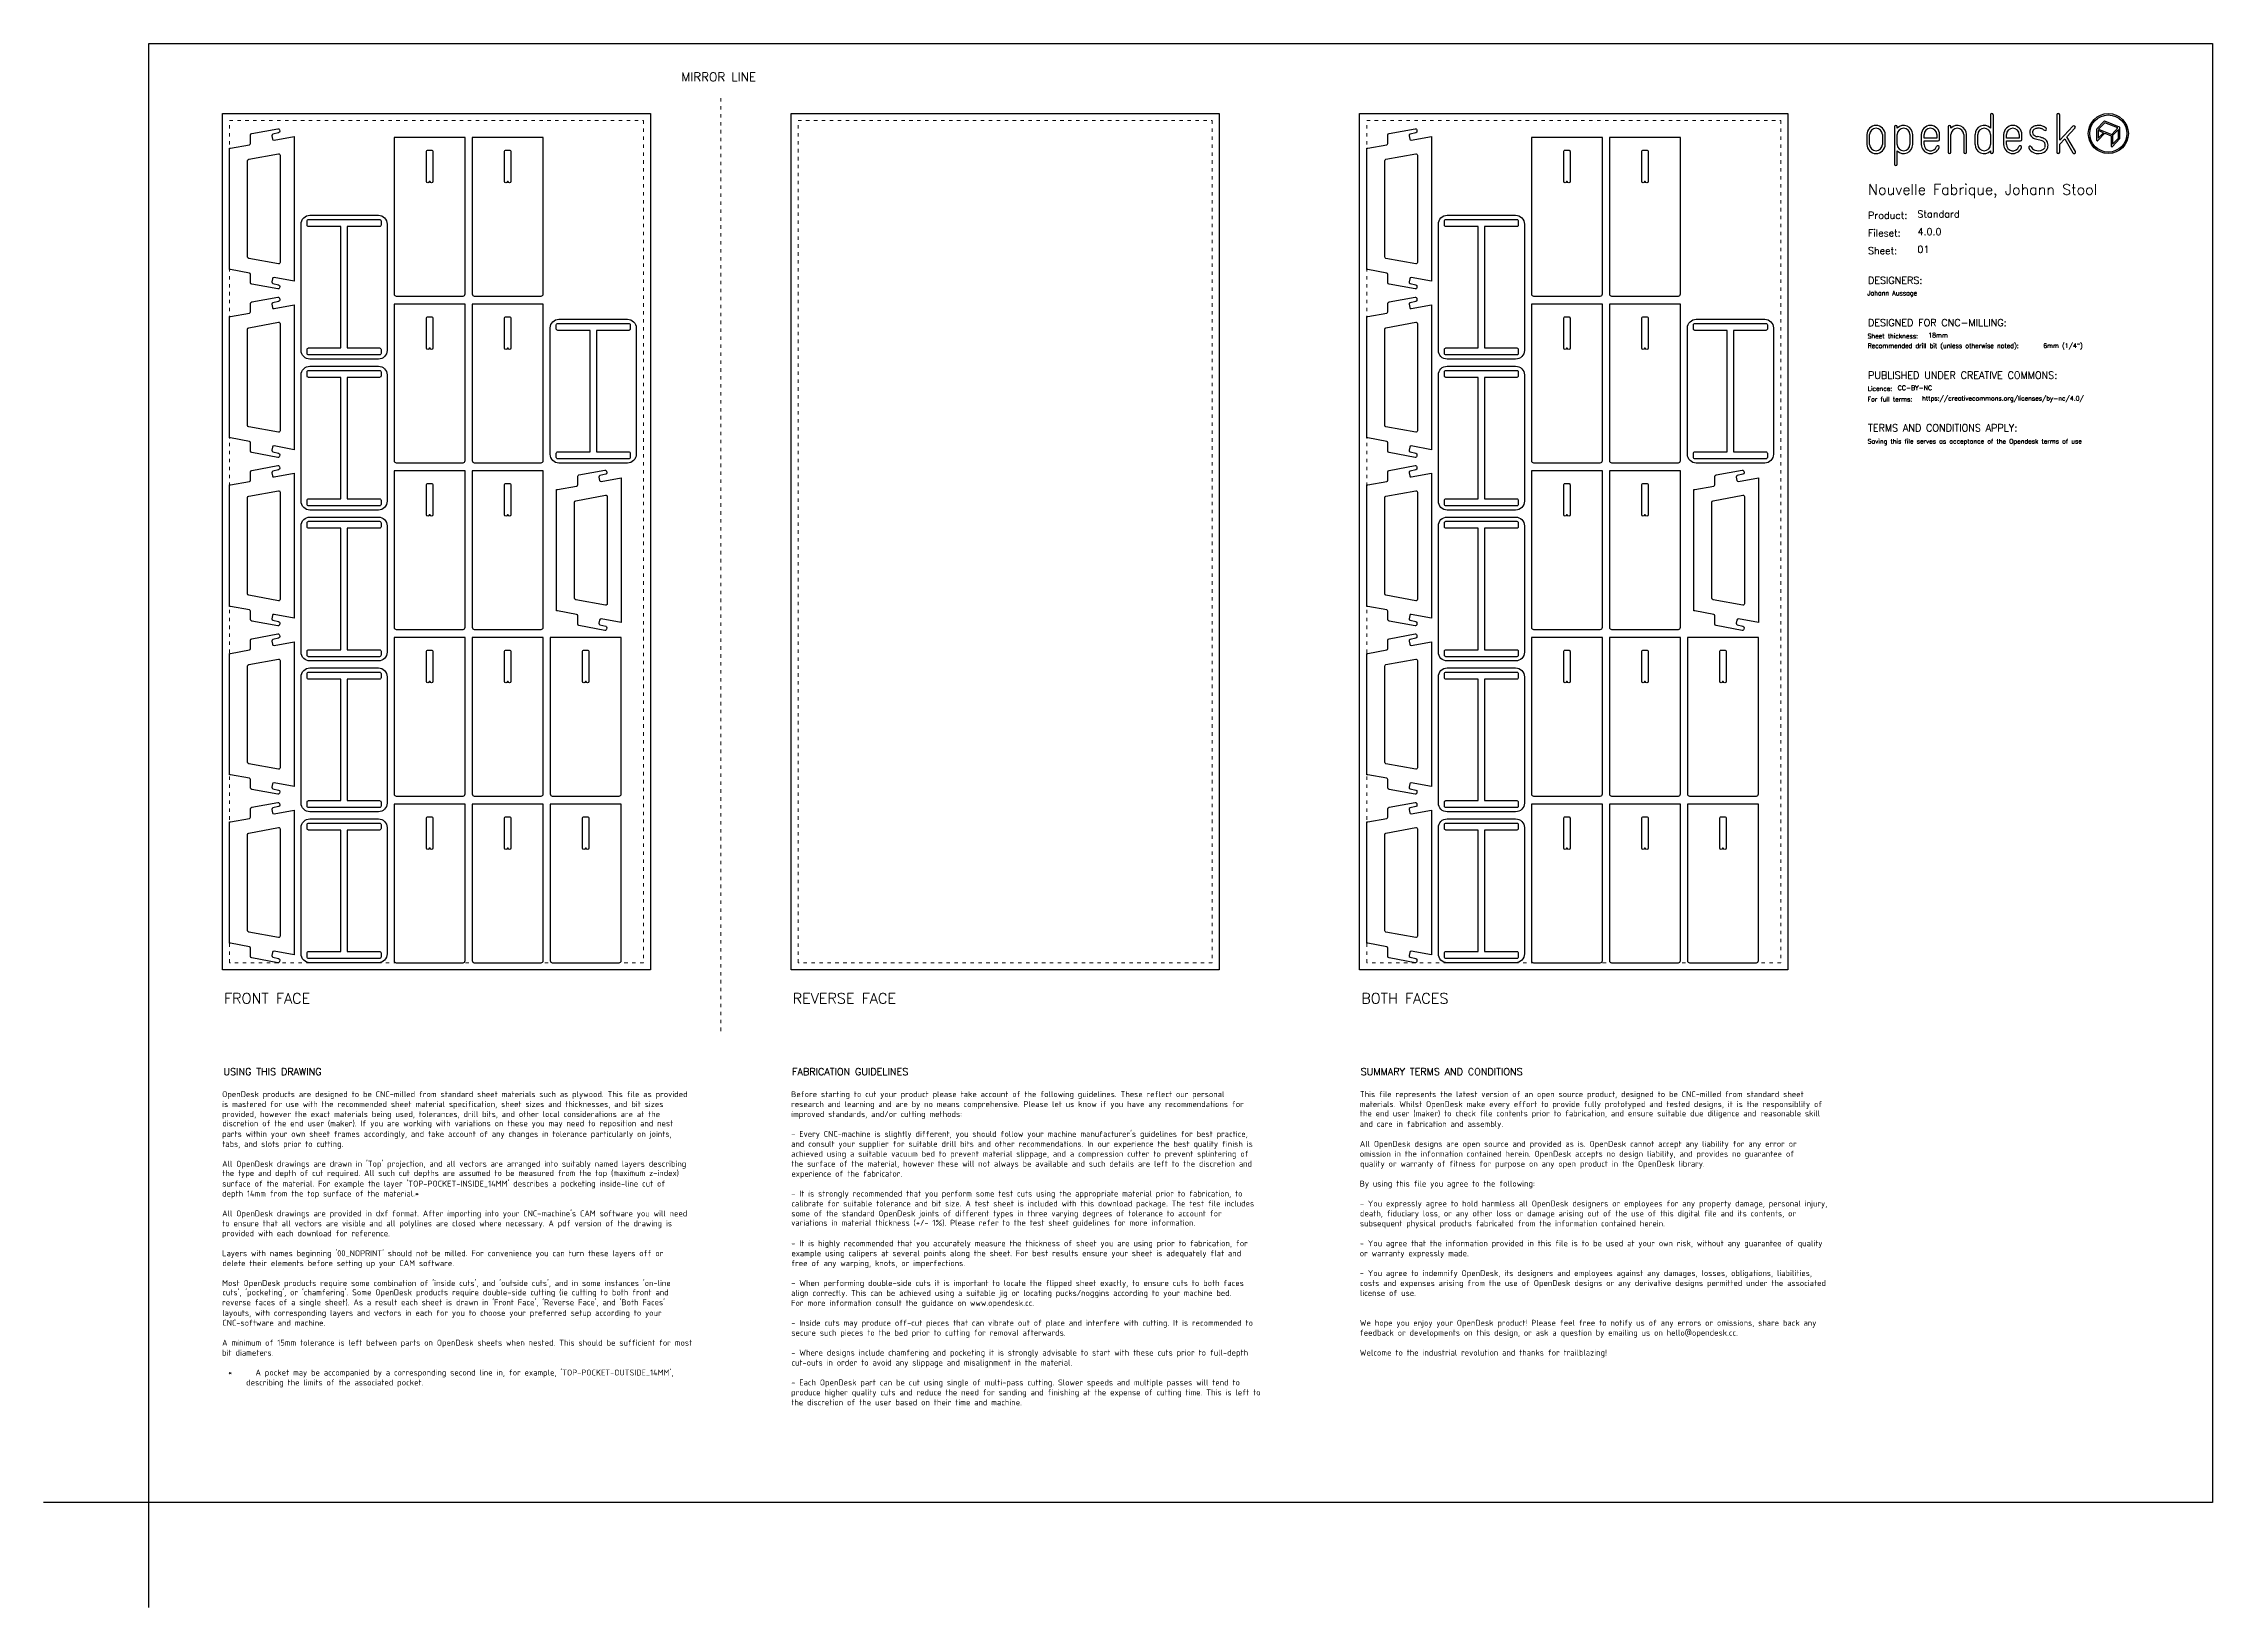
# Model space of a CAD drawing. Header units: millimetres. Extents: x -300 to 5880, y -300 to 4158.
import ezdxf

# ---------------------------------------------------------------- set-up
doc = ezdxf.new("R2010")
doc.units = ezdxf.units.MM
doc.linetypes.add('DGN Style 5', pattern=[22.64014, 9.702917, -12.937223])
doc.layers.add('00-NOPRINT_TEXT', color=7, linetype='Continuous', lineweight=25)
doc.layers.add('00_NOPRINT_TOLERANCE', color=7, linetype='DGN Style 5', lineweight=5)
for name, color, linetype, lineweight, true_color in [('BOARD_$TH-NOMINAL', 3, 'Continuous', 30, 0x00ff00), ('TOP-CUT-INSIDE_18.000MM', 1, 'Continuous', 25, 0xff1c00), ('TOP-CUT-OUTSIDE_18.000MM', 220, 'Continuous', 25, 0xff00d1), ('TOP-POCKET-INSIDE_12.000MM', 140, 'Continuous', 25, 0x00b1ff)]:
    doc.layers.add(name, color=color, linetype=linetype, lineweight=lineweight, true_color=true_color)

# ---------------------------------------------------------------- blocks, each defined once
blk = doc.blocks.new('Main')
at = {"layer": '00-NOPRINT_TEXT'}
for p, q in [((0, 4158), (5880, 4158)), ((0, 0), (0, 4158)), ((5880, 4158), (5880, 0)), ((4895, 3898), (4895, 3870.1)), ((4902.9, 3870.1), (4902.9, 3898)), ((4939.3, 3898), (4939.3, 3870.1)), ((4947.3, 3870.1), (4947.3, 3898)), ((4973.4, 3920.1), (4973.4, 3814.1)), ((4981.3, 3916.7), (4981.3, 3920.1)), ((4981.3, 3870.1), (4981.3, 3898)), ((5017.7, 3898), (5017.7, 3870.1)), ((5025.6, 3870.1), (5025.6, 3898)), ((5050, 3898), (5050, 3870.1)), ((5058, 3888.1), (5058, 3898)), ((5094.4, 3898), (5094.4, 3888.1)), ((5102.3, 3884.1), (5102.3, 3898)), ((5126.6, 3920.1), (5126.6, 3848)), ((5134.5, 3916.7), (5134.5, 3920.1)), ((5134.5, 3848), (5134.5, 3898)), ((5170.9, 3898), (5170.9, 3848)), ((5178.9, 3848), (5178.9, 3898)), ((5203, 3898), (5203, 3870.1)), ((5211, 3870.1), (5211, 3898)), ((5247.4, 3954), (5247.4, 3916.7)), ((5247.4, 3898), (5247.4, 3870.1)), ((5255.3, 3848), (5255.3, 3954)), ((5284.6, 3898), (5284.6, 3870.1)), ((5292.6, 3888.1), (5292.6, 3898)), ((5329, 3898), (5329, 3888.1)), ((5336.9, 3884.1), (5336.9, 3898)), ((5436.4, 3954), (5436.4, 3848)), ((5444.4, 3881.9), (5444.4, 3954)), ((5482.1, 3922), (5444.4, 3881.9)), ((5464.8, 3892.1), (5487.9, 3916.6)), ((5549.5, 3912.6), (5549.5, 3882.2)), ((5570.5, 3935.8), (5550.1, 3914)), ((5553.1, 3880.8), (5572.9, 3901.9)), ((5553.7, 3909.6), (5553.7, 3887.4)), ((5568.8, 3903.5), (5553.7, 3909.6)), ((5553.7, 3887.4), (5568.8, 3903.5)), ((5572.6, 3931.9), (5555.2, 3913.4)), ((5555.2, 3913.4), (5592.6, 3898.3)), ((5610, 3916.9), (5572.6, 3931.9)), ((5614.4, 3919.6), (5572.8, 3936.3)), ((5572.9, 3901.9), (5591.1, 3894.5)), ((5591.1, 3894.5), (5591.1, 3865.5)), ((5592.6, 3898.3), (5610, 3916.9)), ((5611.5, 3912.4), (5595.2, 3895.1)), ((5595.2, 3895.1), (5595.2, 3870.7)), ((5611.5, 3888.1), (5611.5, 3912.4)), ((5615.7, 3887.3), (5615.7, 3917.6)), ((4981.3, 3814.1), (4981.3, 3851.4)), ((5094.4, 3888.1), (5058, 3888.1)), ((5058, 3870.1), (5058, 3880.1)), ((5058, 3880.1), (5098.3, 3880.1)), ((5247.4, 3851.4), (5247.4, 3848)), ((5329, 3888.1), (5292.6, 3888.1)), ((5292.6, 3870.1), (5292.6, 3880.1)), ((5292.6, 3880.1), (5332.9, 3880.1)), ((5444.4, 3870.4), (5459.1, 3886)), ((5444.4, 3848), (5444.4, 3870.4)), ((5459.1, 3886), (5482.1, 3846)), ((5489, 3850), (5464.8, 3892.1)), ((5594.7, 3864.1), (5615.1, 3885.8)), ((5595.2, 3870.7), (5611.5, 3888.1)), ((0, 0), (-300, 0)), ((5880, 0), (0, 0)), ((0, -300), (0, 0))]:
    blk.add_line(p, q, dxfattribs=at)
for radius in [57, 52.9]:
    blk.add_circle((5582.9, 3901), radius, dxfattribs=at)
for centre, radius, start, end in [((5251.3, 3954), 3.97, 0, 180), ((5440.4, 3954), 3.97, 0, 180), ((4921.1, 3898), 26.1, 0, 180), ((4921.1, 3898), 18.2, 0, 180), ((4977.3, 3920.1), 3.97, 0, 180), ((4999.5, 3898), 26.1, 0, 134.13157), ((4999.5, 3898), 18.2, 0, 180), ((5076.2, 3898), 26.1, 0, 180), ((5076.2, 3898), 18.2, 0, 180), ((5130.6, 3920.1), 3.97, 0, 180), ((5152.7, 3898), 26.1, 360, 134.13157), ((5152.7, 3898), 18.2, 0, 180), ((5229.2, 3898), 26.1, 45.86843, 180), ((5229.2, 3898), 18.2, 0, 180), ((5310.8, 3898), 26.1, 0, 180), ((5310.8, 3898), 18.2, 0, 180), ((5377.2, 3904.5), 18.3, 167.09639, 235.84532), ((5375.9, 3904.8), 16.9, 150.51394, 167.04891), ((5377.5, 3903.4), 19, 138.98821, 149.26699), ((5377.5, 3903.4), 19, 127.9168, 138.98821), ((5380.5, 3899.5), 24, 111.70118, 127.9168), ((5377.2, 3904.5), 10.3, 167.96032, 235.86134), ((5375.9, 3904.8), 8.99, 151.05191, 168.02381), ((5377.5, 3903.4), 11.1, 138.98821, 148.80915), ((5377.5, 3903.4), 11.1, 127.9168, 138.98821), ((5380.5, 3899.5), 16, 111.70118, 127.9168), ((5382, 3911.6), 18.9, 235.85111, 248.09121), ((5383.5, 3891.9), 32.1, 90, 111.70118), ((5383.5, 3891.9), 24.2, 90, 111.70118), ((5388.7, 3928.4), 37, 248.09121, 257.53847), ((5383.5, 3878.8), 45.3, 80.71035, 90), ((5383.5, 3878.8), 37.3, 80.71035, 90), ((5385.9, 3893.2), 22.7, 71.50348, 80.71035), ((5385.9, 3893.2), 30.7, 71.50348, 80.71035), ((5387.1, 3896.7), 19, 61.03556, 71.50348), ((5387.1, 3896.7), 26.9, 61.03556, 71.50348), ((5387.1, 3896.7), 19, 46.7983, 61.03556), ((5387.1, 3896.7), 26.9, 46.7983, 61.03556), ((5402.8, 3913.5), 3.97, 226.7983, 46.7983), ((5485, 3919.3), 3.97, 316.71352, 136.71352), ((5551.6, 3912.6), 2.06, 136.76961, 180), ((5572, 3934.4), 2.06, 68.07144, 136.76961), ((5613.6, 3917.6), 2.06, 0, 68.07144), ((4921.1, 3870.1), 26.1, 180, 0), ((4921.1, 3870.1), 18.2, 180, 0), ((4999.5, 3870.1), 18.2, 180, 0), ((4999.5, 3870.1), 26.1, 225.86843, 0), ((5076.2, 3870.1), 26.1, 180, 340.02575), ((5076.2, 3870.1), 18.2, 180, 340.02575), ((5097, 3862.6), 3.97, 340.02575, 160.02575), ((5098.3, 3884.1), 3.97, 270, 0), ((5130.6, 3848), 3.97, 180, 0), ((5174.9, 3848), 3.97, 180, 0), ((5229.2, 3870.1), 26.1, 180, 314.13157), ((5229.2, 3870.1), 18.2, 180, 0), ((5251.3, 3848), 3.97, 180, 0), ((5310.8, 3870.1), 26.1, 180, 340.02575), ((5310.8, 3870.1), 18.2, 180, 340.02575), ((5331.6, 3862.6), 3.97, 340.02575, 160.02575), ((5332.9, 3884.1), 3.97, 270, 0), ((5359.7, 3861.7), 3.97, 24.78597, 204.78597), ((5380.2, 3871.2), 26.6, 204.78597, 247.9544), ((5380.2, 3871.2), 18.7, 204.78597, 247.9544), ((5382, 3911.6), 26.9, 235.85111, 248.09121), ((5383.5, 3879.3), 35.4, 247.9544, 298.20261), ((5388.7, 3928.4), 44.9, 248.09121, 257.53847), ((5383.5, 3879.3), 27.4, 247.9544, 298.20261), ((5300, 3526.6), 366.5, 76.19474, 77.53847), ((5300, 3526.6), 374.5, 76.19474, 77.53847), ((5372.7, 3822.5), 61.9, 69.1442, 76.19474), ((5372.7, 3822.5), 69.8, 69.1442, 76.19474), ((5389.5, 3866.6), 14.6, 38.92909, 69.1442), ((5390.6, 3866.1), 12.5, 298.20261, 343.80333), ((5389.5, 3866.6), 22.5, 38.92909, 69.1442), ((5390.6, 3866.1), 20.4, 298.20261, 343.80333), ((5393.9, 3870.2), 8.99, 17.58344, 38.92909), ((5385.6, 3867.6), 17.6, 343.80333, 17.58344), ((5393.9, 3870.2), 16.9, 17.58344, 38.92909), ((5385.6, 3867.6), 25.5, 343.80333, 17.58344), ((5440.4, 3848), 3.97, 180, 0), ((5485.5, 3848), 3.97, 209.84173, 29.84173), ((5551.6, 3882.2), 2.06, 180, 316.76961), ((5593.2, 3865.5), 2.06, 180, 316.76961), ((5613.6, 3887.3), 2.06, 316.76961, 0), ((4977.3, 3814.1), 3.97, 180, 0)]:
    blk.add_arc(centre, radius, start, end, dxfattribs=at)
at = {"layer": '00_NOPRINT_TOLERANCE'}
for p, q in [((210, 3958), (1430, 3958)), ((210, 1518), (210, 3958)), ((1430, 3958), (1430, 1518)), ((1630, 1343.2), (1630, 4008)), ((1830, 3958), (3050, 3958)), ((1830, 1518), (1830, 3958)), ((3050, 3958), (3050, 1518)), ((3450, 3958), (4670, 3958)), ((3450, 1518), (3450, 3958)), ((4670, 3958), (4670, 1518)), ((230, 3938), (1410, 3938)), ((230, 1538), (230, 3938)), ((1410, 3938), (1410, 1538)), ((1850, 1538), (1850, 3938)), ((1850, 3938), (3030, 3938)), ((3030, 3938), (3030, 1538)), ((3470, 3938), (4650, 3938)), ((3470, 1538), (3470, 3938)), ((4650, 3938), (4650, 1538)), ((1430, 1518), (210, 1518)), ((1410, 1538), (230, 1538)), ((3050, 1518), (1830, 1518)), ((3030, 1538), (1850, 1538)), ((4670, 1518), (3450, 1518)), ((4650, 1538), (3470, 1538))]:
    blk.add_line(p, q, dxfattribs=at)
at = {"layer": 'BOARD_$TH-NOMINAL'}
for p, q in [((210, 3958), (1430, 3958)), ((210, 1518), (210, 3958)), ((1430, 3958), (1430, 1518)), ((1830, 3958), (3050, 3958)), ((1830, 1518), (1830, 3958)), ((3050, 3958), (3050, 1518)), ((3450, 3958), (4670, 3958)), ((3450, 1518), (3450, 3958)), ((4670, 3958), (4670, 1518)), ((1430, 1518), (210, 1518)), ((3050, 1518), (1830, 1518)), ((4670, 1518), (3450, 1518))]:
    blk.add_line(p, q, dxfattribs=at)
at = {"layer": '00-NOPRINT_TEXT', "attachment_point": 1}
for s, insert, char_height in [('\\fsimplex|b0|i0;\\W1.;MIRROR LINE', (1517.2, 4074.9), 25), ('{\\fsimplex|b0|i0|c0|p2;Nouvelle Fabrique, Johann Stool}', (4898.4, 3756.5), 30), ('\\fsimplex|b0|i0;\\W1.;Product:', (4898.1, 3677.9), 20), ('{\\fsimplex|b0|i0|c0|p2;Standard}', (5039.1, 3681.7), 20), ('\\fsimplex|b0|i0;\\W1.;Fileset:', (4898.1, 3627.7), 20), ('{\\fsimplex|b0|i0|c0|p2;4.0.0}', (5039.1, 3631.4), 20), ('\\fsimplex|b0|i0;\\W1.;Sheet:', (4898.1, 3577.4), 20), ('{\\fsimplex|b0|i0|c0|p2;01}', (5039.1, 3581.4), 20), ('\\fsimplex|b0|i0;\\W1.;DESIGNERS:', (4898.1, 3492.4), 20), ('{\\fsimplex|b0|i0|c0|p2;Johann Aussage}', (4896.5, 3452.9), 13), ('\\fsimplex|b0|i0;\\W1.;DESIGNED FOR CNC-MILLING:', (4898.1, 3372.4), 20), ('\\fsimplex|b0|i0;\\W1.;Sheet thickness:', (4897, 3330.4), 13), ('\\fsimplex|b0|i0;\\W1.;Recommended drill bit (unless otherwise noted):', (4897, 3302.8), 13), ('{\\fsimplex|b0|i0|c0|p2;18mm}', (5069.8, 3332.9), 13), ('\\fsimplex|b0|i0;\\W1.;6mm (1/4")', (5397.5, 3302.9), 13), ('\\fsimplex|b0|i0;\\W1.;PUBLISHED UNDER CREATIVE COMMONS:', (4898.1, 3222.4), 20), ('\\fsimplex|b0|i0;\\W1.;Licence:', (4897, 3180.4), 13), ('{\\fsimplex|b0|i0|c0|p2;CC-BY-NC}', (4982.9, 3182.8), 13), ('{\\fsimplex|b0|i0|c0|p2;https://creativecommons.org/licenses/by-nc/4.0/}', (5052.5, 3152.8), 13), ('\\fsimplex|b0|i0;\\W1.;For full terms:', (4897, 3150.4), 13), ('\\fsimplex|b0|i0;\\W1.;Saving this file serves as acceptance of the Opendesk terms of use ', (4897, 3030.4), 13), ('\\fsimplex|b0|i0;\\W1.;TERMS AND CONDITIONS APPLY:', (4898.3, 3072.3), 20)]:
    blk.add_mtext(s, dxfattribs=dict(at, insert=insert, char_height=char_height))
at = {"layer": '00-NOPRINT_TEXT', "color": 7, "attachment_point": 1}
for s, insert, char_height in [('\\fsimplex|b0|i0;\\W1.;FRONT FACE', (214.6, 1451.3), 30), ('\\fsimplex|b0|i0;\\W1.;REVERSE FACE', (1834.6, 1451.3), 30), ('\\fsimplex|b0|i0;\\W1.;BOTH FACES', (3454.6, 1451.3), 30), ('\\fsimplex|b0|i0;\\W1.;USING THIS DRAWING', (213.1, 1237.4), 20), ('\\fsimplex|b0|i0;\\W1.;FABRICATION GUIDELINES', (1833.1, 1237.4), 20), ('\\fsimplex|b0|i0;\\W1.;SUMMARY TERMS AND CONDITIONS', (3453.1, 1237.4), 20), ('\\fisocp|b0|i0;\\W1.;OpenDesk products are designed to be CNC-milled from standard sheet materials such as plywood. This file as provided', (209.2, 1171.9), 17), ('\\fisocp|b0|i0;\\W1.;is mastered for use with the recommended sheet material specification, sheet sizes and thicknesses, and bit sizes', (209.2, 1143.5), 17), ('\\fisocp|b0|i0;\\W1.;provided, however the exact materials being used, tolerances, drill bits, and other local considerations are at the', (209.2, 1115), 17), ('\\fisocp|b0|i0;\\W1.;research and learning and are by no means comprehensive. Please let us know if you have any recommendations for', (1830.4, 1143.5), 17), ('\\fisocp|b0|i0;\\W1.;Before starting to cut your product please take account of the following guidelines. These reflect our personal', (1830.4, 1171.9), 17), ('\\fisocp|b0|i0;\\W1.;improved standards, and/or cutting methods:', (1830.4, 1115.1), 17), ('\\fisocp|b0|i0;\\W1.;the end user (maker) to check file contents prior to fabrication, and ensure suitable due diligence and reasonable skill', (3450.4, 1117), 17), ('\\fisocp|b0|i0;\\W1.;This file represents the latest version of an open source product, designed to be CNC-milled from standard sheet', (3450.4, 1171.9), 17), ('\\fisocp|b0|i0;\\W1.;materials. Whilst OpenDesk make every effort to provide fully prototyped and tested designs, it is the responsiblity of', (3450.2, 1143.5), 17), ('\\fisocp|b0|i0;\\W1.;parts within your own sheet frames accordingly, and take account of any changes in tolerance particularly on joints,', (209.2, 1058.5), 17), ('\\fisocp|b0|i0;\\W1.;discretion of the end user (maker). If you are working with variations on these you may need to reposition and nest', (209.8, 1088.6), 17), ("\\fisocp|b0|i0;\\W1.;- Every CNC-machine is slightly different, you should follow your machine manufacturer's guidelines for best practice,", (1830.6, 1058.5), 17), ('\\fisocp|b0|i0;\\W1.;and care in fabrication and assembly.', (3450.2, 1086.9), 17), ('\\fisocp|b0|i0;\\W1.;tabs, and slots prior to cutting.', (209.4, 1030), 17), ('\\fisocp|b0|i0;\\W1.;and consult your supplier for suitable drill bits and other recommendations. In our experience the best quality finish is', (1830.4, 1030.2), 17), ('\\fisocp|b0|i0;\\W1.;achieved using a suitable vacuum bed to prevent material slippage, and a compression cutter to prevent splintering of', (1830.4, 1001.9), 17), ('\\fisocp|b0|i0;\\W1.;All OpenDesk designs are open source and provided as is. OpenDesk cannot accept any liability for any error or', (3450.3, 1030.2), 17), ('\\fisocp|b0|i0;\\W1.;omission in the information contained herein. OpenDesk accepts no design liability, and provides no guarantee of', (3450.2, 1001.9), 17), ('\\fisocp|b0|i0;\\W1.;the type and depth of cut required. All such cut depths are assumed to be measured from the top (maximum z-index)', (209.4, 947), 17), ("\\fisocp|b0|i0;\\W1.;All OpenDesk drawings are drawn in 'Top' projection, and all vectors are arranged into suitably named layers describing", (209.2, 973.5), 17), ('\\fisocp|b0|i0;\\W1.;the surface of the material, however these will not always be available and such details are left to the discretion and', (1830.6, 973.5), 17), ('\\fisocp|b0|i0;\\W1.;experience of the fabricator.', (1831, 945.2), 17), ('\\fisocp|b0|i0;\\W1.;quality or warranty of fitness for purpose on any open product in the OpenDesk library.', (3450.9, 973.5), 17), ('\\fisocp|b0|i0;\\W1.;depth 14mm from the top surface of the material.*', (209.2, 888.5), 17), ("\\fisocp|b0|i0;\\W1.;surface of the material. For example the layer 'TOP-POCKET-INSIDE_14MM' describes a pocketing inside-line cut of", (209.8, 916.9), 17), ('\\fisocp|b0|i0;\\W1.;- It is strongly recommended that you perform some test cuts using the appropriate material prior to fabrication, to', (1830.6, 888.5), 17), ('\\fisocp|b0|i0;\\W1.;By using this file you agree to the following:', (3450.2, 916.9), 17), ('\\fisocp|b0|i0;\\W1.;to ensure that all vectors are visible and all polylines are closed where necessary. A pdf version of the drawing is', (209.4, 803.5), 17), ("\\fisocp|b0|i0;\\W1.;All OpenDesk drawings are provided in dxf format. After importing into your CNC-machine's CAM software you will need", (209.2, 831.9), 17), ('\\fisocp|b0|i0;\\W1.;variations in material thickness (+/- 1%). Please refer to the test sheet guidelines for more information.', (1830.5, 805.3), 17), ('\\fisocp|b0|i0;\\W1.;some of the standard OpenDesk joints of different types in three varying degrees of tolerance to account for', (1831, 831.9), 17), ('\\fisocp|b0|i0;\\W1.;calibrate for suitable tolerance and bit size. A test sheet is included with this download package. The test file includes', (1831.1, 860.2), 17), ('\\fisocp|b0|i0;\\W1.;- You expressly agree to hold harmless all OpenDesk designers or employees for any property damage, personal injury,', (3450.4, 860.2), 17), ('\\fisocp|b0|i0;\\W1.;subsequent physical products fabricated from the information contained herein.', (3450.8, 803.5), 17), ('\\fisocp|b0|i0;\\W1.;death, fiduciary loss, or any other loss or damage arising out of the use of this digital file and its contents, or', (3450.9, 831.9), 17), ('\\fisocp|b0|i0;\\W1.;provided with each download for reference.', (209.2, 775.2), 17), ('\\fisocp|b0|i0;\\W1.;- It is highly recommended that you accurately measure the thickness of sheet you are using prior to fabrication, for', (1830.6, 746.9), 17), ('\\fisocp|b0|i0;\\W1.;- You agree that the information provided in this file is to be used at your own risk, without any guarantee of quality', (3450.4, 746.9), 17), ("\\fisocp|b0|i0;\\W1.;Layers with names beginning '00_NOPRINT' should not be milled. For convenience you can turn these layers off or", (209.2, 718.5), 17), ('\\fisocp|b0|i0;\\W1.;delete their elements before setting up your CAM software.', (209.8, 690.2), 17), ('\\fisocp|b0|i0;\\W1.;free of any warping, knots, or imperfections.', (1830.6, 690.2), 17), ('\\fisocp|b0|i0;\\W1.;example using calipers at several points along the sheet. For best results ensure your sheet is adequately flat and', (1831, 718.5), 17), ('\\fisocp|b0|i0;\\W1.;or warranty expressly made.', (3450.2, 718.3), 17), ("\\fisocp|b0|i0;\\W1.;Most OpenDesk products require some combination of 'inside cuts', and 'outside cuts', and in some instances 'on-line", (209.2, 633.5), 17), ('\\fisocp|b0|i0;\\W1.;- When performing double-side cuts it is important to locate the flipped sheet exactly, to ensure cuts to both faces', (1830.6, 633.5), 17), ('\\fisocp|b0|i0;\\W1.;- You agree to indemnify OpenDesk, its designers and employees against any damages, losses, obligations, liabilities,', (3450.4, 661.9), 17), ('\\fisocp|b0|i0;\\W1.;costs and expenses arising from the use of OpenDesk designs or any derivative designs permitted under the associated', (3450.9, 633.5), 17), ("\\fisocp|b0|i0;\\W1.;reverse faces of a single sheet). As a result each sheet is drawn in 'Front Face', 'Reverse Face', and 'Both Faces'", (209.2, 578.6), 17), ("\\fisocp|b0|i0;\\W1.;cuts', 'pocketing', or 'chamfering'. Some OpenDesk products require double-side cutting (ie cutting to both front and", (209.8, 607), 17), ('\\fisocp|b0|i0;\\W1.;align correctly. This can be achieved using a suitable jig or locating pucks/noggins according to your machine bed.', (1830.4, 605.2), 17), ('\\fisocp|b0|i0;\\W1.;For more information consult the guidance on www.opendesk.cc.', (1830.4, 576.9), 17), ('\\fisocp|b0|i0;\\W1.;license of use.', (3450.6, 605.2), 17), ('\\fisocp|b0|i0;\\W1.;layouts, with corresponding layers and vectors in each for you to choose your preferred setup according to your', (209.6, 548.5), 17), ('\\fisocp|b0|i0;\\W1.;CNC-software and machine.', (210, 520.2), 17), ('\\fisocp|b0|i0;\\W1.;- Inside cuts may produce off-cut pieces that can vibrate out of place and interfere with cutting. It is recommended to', (1830.6, 520.2), 17), ('\\fisocp|b0|i0;\\W1.;We hope you enjoy your OpenDesk product! Please feel free to notify us of any errors or omissions, share back any', (3450.3, 520.2), 17), ('\\fisocp|b0|i0;\\W1.;feedback or developments on this design, or ask a question by emailing us on hello@opendesk.cc.', (3450.4, 491.9), 17), ('\\fisocp|b0|i0;\\W1.;A minimum of 15mm tolerance is left between parts on OpenDesk sheets when nested. This should be sufficient for most', (209.2, 463.5), 17), ('\\fisocp|b0|i0;\\W1.;bit diameters.', (209.2, 435), 17), ('\\fisocp|b0|i0;\\W1.;- Where designs include chamfering and pocketing it is strongly advisable to start with these cuts prior to full-depth', (1830.6, 435.2), 17), ('\\fisocp|b0|i0;\\W1.;secure such pieces to the bed prior to cutting for removal afterwards.', (1831, 491.9), 17), ('\\fisocp|b0|i0;\\W1.;Welcome to the industrial revolution and thanks for trailblazing!', (3450.3, 435.2), 17), ("\\fisocp|b0|i0;\\W1.;*      A pocket may be accompanied by a corresponding second line in, for example, 'TOP-POCKET-OUTSIDE_14MM',", (226.3, 378.5), 17), ('\\fisocp|b0|i0;\\W1.;cut-outs in order to avoid any slippage and misalignment in the material.', (1831.1, 406.7), 17), ('\\fisocp|b0|i0;\\W1.;describing the limits of the associated pocket.', (277.8, 350.2), 17), ('\\fisocp|b0|i0;\\W1.;- Each OpenDesk part can be cut using single of multi-pass cutting. Slower speeds and multiple passes will tend to', (1830.6, 350.2), 17), ('\\fisocp|b0|i0;\\W1.;produce higher quality cuts and reduce the need for sanding and finishing at the expense of cutting time. This is left to', (1830.4, 321.9), 17), ('\\fisocp|b0|i0;\\W1.;the discretion of the user based on their time and machine.', (1830.6, 293.5), 17)]:
    blk.add_mtext(s, dxfattribs=dict(at, insert=insert, char_height=char_height))

msp = doc.modelspace()

# ---------------------------------------------------------------- linework, layer by layer
at = {"layer": 'TOP-CUT-INSIDE_18.000MM'}
for points in [[(281.7, 3549.1), (281.7, 3823.7, -0.361843), (285, 3827.6), (369.6, 3843.2, -0.468733), (374.3, 3839.3), (374.3, 3533.5, -0.468733), (369.6, 3529.6), (285, 3545.2, -0.361843)], [(3521.7, 3549.1), (3521.7, 3823.7, -0.361843), (3525, 3827.6), (3609.6, 3843.2, -0.468733), (3614.3, 3839.3), (3614.3, 3533.5, -0.468733), (3609.6, 3529.6), (3525, 3545.2, -0.361843)], [(281.7, 3069.1), (281.7, 3343.7, -0.361843), (285, 3347.6), (369.6, 3363.2, -0.468733), (374.3, 3359.3), (374.3, 3053.5, -0.468733), (369.6, 3049.6), (285, 3065.2, -0.361843)], [(3521.7, 3069.1), (3521.7, 3343.7, -0.361843), (3525, 3347.6), (3609.6, 3363.2, -0.468733), (3614.3, 3359.3), (3614.3, 3053.5, -0.468733), (3609.6, 3049.6), (3525, 3065.2, -0.361843)], [(281.7, 2589.1), (281.7, 2863.7, -0.361843), (285, 2867.6), (369.6, 2883.2, -0.468733), (374.3, 2879.3), (374.3, 2573.5, -0.468733), (369.6, 2569.6), (285, 2585.2, -0.361843)], [(1213.5, 2576.2), (1213.5, 2850.8, -0.361843), (1216.8, 2854.7), (1301.4, 2870.3, -0.468733), (1306.1, 2866.4), (1306.1, 2560.6, -0.468733), (1301.4, 2556.7), (1216.8, 2572.3, -0.361843)], [(3521.7, 2589.1), (3521.7, 2863.7, -0.361843), (3525, 2867.6), (3609.6, 2883.2, -0.468733), (3614.3, 2879.3), (3614.3, 2573.5, -0.468733), (3609.6, 2569.6), (3525, 2585.2, -0.361843)], [(4453.5, 2576.2), (4453.5, 2850.8, -0.361843), (4456.8, 2854.7), (4541.4, 2870.3, -0.468733), (4546.1, 2866.4), (4546.1, 2560.6, -0.468733), (4541.4, 2556.7), (4456.8, 2572.3, -0.361843)], [(281.7, 2383.7, -0.361843), (285, 2387.6), (369.6, 2403.2, -0.468733), (374.3, 2399.3), (374.3, 2093.5, -0.468733), (369.6, 2089.6), (285, 2105.2, -0.361843), (281.7, 2109.1)], [(3521.7, 2383.7, -0.361843), (3525, 2387.6), (3609.6, 2403.2, -0.468733), (3614.3, 2399.3), (3614.3, 2093.5, -0.468733), (3609.6, 2089.6), (3525, 2105.2, -0.361843), (3521.7, 2109.1)], [(281.7, 1903.7, -0.361843), (285, 1907.6), (369.6, 1923.2, -0.468733), (374.3, 1919.3), (374.3, 1613.5, -0.468733), (369.6, 1609.6), (285, 1625.2, -0.361843), (281.7, 1629.1)], [(3521.7, 1903.7, -0.361843), (3525, 1907.6), (3609.6, 1923.2, -0.468733), (3614.3, 1919.3), (3614.3, 1613.5, -0.468733), (3609.6, 1609.6), (3525, 1625.2, -0.361843), (3521.7, 1629.1)]]:
    msp.add_lwpolyline(points, format="xyb", close=True, dxfattribs=at)
for points in [[(791.5, 3849.6, -0.414214), (795.5, 3853.6), (805.5, 3853.6, -0.414214), (809.5, 3849.6), (809.5, 3764.6, -1), (801.5, 3764.6), (799.5, 3764.6, -1), (791.5, 3764.6), (791.5, 3849.6)], [(1013.8, 3764.6), (1013.8, 3849.6, -0.414214), (1017.8, 3853.6), (1027.8, 3853.6, -0.414214), (1031.8, 3849.6), (1031.8, 3764.6, -1), (1023.8, 3764.6), (1021.8, 3764.6, -1), (1013.8, 3764.6)], [(4031.5, 3849.6, -0.414214), (4035.5, 3853.6), (4045.5, 3853.6, -0.414214), (4049.5, 3849.6), (4049.5, 3764.6, -1), (4041.5, 3764.6), (4039.5, 3764.6, -1), (4031.5, 3764.6), (4031.5, 3849.6)], [(4253.8, 3764.6), (4253.8, 3849.6, -0.414214), (4257.8, 3853.6), (4267.8, 3853.6, -0.414214), (4271.8, 3849.6), (4271.8, 3764.6, -1), (4263.8, 3764.6), (4261.8, 3764.6, -1), (4253.8, 3764.6)], [(791.5, 3374.6, -0.414214), (795.5, 3378.6), (805.5, 3378.6, -0.414214), (809.5, 3374.6), (809.5, 3289.6, -1), (801.5, 3289.6), (799.5, 3289.6, -1), (791.5, 3289.6), (791.5, 3374.6)], [(1013.8, 3289.6), (1013.8, 3374.6, -0.414214), (1017.8, 3378.6), (1027.8, 3378.6, -0.414214), (1031.8, 3374.6), (1031.8, 3289.6, -1), (1023.8, 3289.6), (1021.8, 3289.6, -1), (1013.8, 3289.6)], [(4031.5, 3374.6, -0.414214), (4035.5, 3378.6), (4045.5, 3378.6, -0.414214), (4049.5, 3374.6), (4049.5, 3289.6, -1), (4041.5, 3289.6), (4039.5, 3289.6, -1), (4031.5, 3289.6), (4031.5, 3374.6)], [(4253.8, 3289.6), (4253.8, 3374.6, -0.414214), (4257.8, 3378.6), (4267.8, 3378.6, -0.414214), (4271.8, 3374.6), (4271.8, 3289.6, -1), (4263.8, 3289.6), (4261.8, 3289.6, -1), (4253.8, 3289.6)], [(791.5, 2899.6, -0.414214), (795.5, 2903.6), (805.5, 2903.6, -0.414214), (809.5, 2899.6), (809.5, 2814.6, -1), (801.5, 2814.6), (799.5, 2814.6, -1), (791.5, 2814.6), (791.5, 2899.6)], [(1013.8, 2814.6), (1013.8, 2899.6, -0.414214), (1017.8, 2903.6), (1027.8, 2903.6, -0.414214), (1031.8, 2899.6), (1031.8, 2814.6, -1), (1023.8, 2814.6), (1021.8, 2814.6, -1), (1013.8, 2814.6)], [(4031.5, 2899.6, -0.414214), (4035.5, 2903.6), (4045.5, 2903.6, -0.414214), (4049.5, 2899.6), (4049.5, 2814.6, -1), (4041.5, 2814.6), (4039.5, 2814.6, -1), (4031.5, 2814.6), (4031.5, 2899.6)], [(4253.8, 2814.6), (4253.8, 2899.6, -0.414214), (4257.8, 2903.6), (4267.8, 2903.6, -0.414214), (4271.8, 2899.6), (4271.8, 2814.6, -1), (4263.8, 2814.6), (4261.8, 2814.6, -1), (4253.8, 2814.6)], [(791.5, 2424.6, -0.414214), (795.5, 2428.6), (805.5, 2428.6, -0.414214), (809.5, 2424.6), (809.5, 2339.6, -1), (801.5, 2339.6), (799.5, 2339.6, -1), (791.5, 2339.6), (791.5, 2424.6)], [(1013.8, 2339.6), (1013.8, 2424.6, -0.414214), (1017.8, 2428.6), (1027.8, 2428.6, -0.414214), (1031.8, 2424.6), (1031.8, 2339.6, -1), (1023.8, 2339.6), (1021.8, 2339.6, -1), (1013.8, 2339.6)], [(1236, 2424.6, -0.414214), (1240, 2428.6), (1250, 2428.6, -0.414214), (1254, 2424.6), (1254, 2339.6, -1), (1246, 2339.6), (1244, 2339.6, -1), (1236, 2339.6), (1236, 2424.6)], [(4031.5, 2424.6, -0.414214), (4035.5, 2428.6), (4045.5, 2428.6, -0.414214), (4049.5, 2424.6), (4049.5, 2339.6, -1), (4041.5, 2339.6), (4039.5, 2339.6, -1), (4031.5, 2339.6), (4031.5, 2424.6)], [(4253.8, 2339.6), (4253.8, 2424.6, -0.414214), (4257.8, 2428.6), (4267.8, 2428.6, -0.414214), (4271.8, 2424.6), (4271.8, 2339.6, -1), (4263.8, 2339.6), (4261.8, 2339.6, -1), (4253.8, 2339.6)], [(4476, 2424.6, -0.414214), (4480, 2428.6), (4490, 2428.6, -0.414214), (4494, 2424.6), (4494, 2339.6, -1), (4486, 2339.6), (4484, 2339.6, -1), (4476, 2339.6), (4476, 2424.6)], [(791.5, 1949.6, -0.414214), (795.5, 1953.6), (805.5, 1953.6, -0.414214), (809.5, 1949.6), (809.5, 1864.6, -1), (801.5, 1864.6), (799.5, 1864.6, -1), (791.5, 1864.6), (791.5, 1949.6)], [(1013.8, 1864.6), (1013.8, 1949.6, -0.414214), (1017.8, 1953.6), (1027.8, 1953.6, -0.414214), (1031.8, 1949.6), (1031.8, 1864.6, -1), (1023.8, 1864.6), (1021.8, 1864.6, -1), (1013.8, 1864.6)], [(1236, 1949.6, -0.414214), (1240, 1953.6), (1250, 1953.6, -0.414214), (1254, 1949.6), (1254, 1864.6, -1), (1246, 1864.6), (1244, 1864.6, -1), (1236, 1864.6), (1236, 1949.6)], [(4031.5, 1949.6, -0.414214), (4035.5, 1953.6), (4045.5, 1953.6, -0.414214), (4049.5, 1949.6), (4049.5, 1864.6, -1), (4041.5, 1864.6), (4039.5, 1864.6, -1), (4031.5, 1864.6), (4031.5, 1949.6)], [(4253.8, 1864.6), (4253.8, 1949.6, -0.414214), (4257.8, 1953.6), (4267.8, 1953.6, -0.414214), (4271.8, 1949.6), (4271.8, 1864.6, -1), (4263.8, 1864.6), (4261.8, 1864.6, -1), (4253.8, 1864.6)], [(4476, 1949.6, -0.414214), (4480, 1953.6), (4490, 1953.6, -0.414214), (4494, 1949.6), (4494, 1864.6, -1), (4486, 1864.6), (4484, 1864.6, -1), (4476, 1864.6), (4476, 1949.6)]]:
    msp.add_lwpolyline(points, format="xyb", dxfattribs=at)
at = {"layer": 'TOP-CUT-OUTSIDE_18.000MM'}
for points in [[(367.8, 3458), (293.7, 3471.7, -0.361812), (290.4, 3475.6), (290.4, 3499.7, 0.34743), (287.2, 3503.5), (233.3, 3513.4), (230, 3513.4), (230, 3859.4), (233.3, 3859.4), (287.2, 3869.3, 0.34743), (290.4, 3873), (290.4, 3897.2, -0.361812), (293.7, 3901.1), (367.8, 3914.8, -0.415077), (372.5, 3911.6), (373.2, 3907.4, -0.400126), (370.2, 3902.8), (353.8, 3899, 0.402156), (350.8, 3894.4), (352.5, 3885.4, 0.413031), (357.1, 3882.2), (414.3, 3892.7), (414.3, 3480), (357.1, 3490.6, 0.413031), (352.5, 3487.4), (350.8, 3478.4, 0.402156), (353.8, 3473.8), (370.2, 3470, -0.400126), (373.2, 3465.4), (372.5, 3461.2, -0.415077)], [(3607.8, 3458), (3533.7, 3471.7, -0.361812), (3530.4, 3475.6), (3530.4, 3499.7, 0.34743), (3527.2, 3503.5), (3473.3, 3513.4), (3470, 3513.4), (3470, 3859.4), (3473.3, 3859.4), (3527.2, 3869.3, 0.34743), (3530.4, 3873), (3530.4, 3897.2, -0.361812), (3533.7, 3901.1), (3607.8, 3914.8, -0.415077), (3612.5, 3911.6), (3613.2, 3907.4, -0.400126), (3610.2, 3902.8), (3593.8, 3899, 0.402156), (3590.8, 3894.4), (3592.5, 3885.4, 0.413031), (3597.1, 3882.2), (3654.3, 3892.7), (3654.3, 3480), (3597.1, 3490.6, 0.413031), (3592.5, 3487.4), (3590.8, 3478.4, 0.402156), (3593.8, 3473.8), (3610.2, 3470, -0.400126), (3613.2, 3465.4), (3612.5, 3461.2, -0.415077)], [(901.6, 3444), (901.6, 3890.1), (699.3, 3890.1), (699.3, 3444, 0.414214), (705.3, 3438), (895.6, 3438, 0.414214)], [(1123.9, 3444), (1123.9, 3890.1), (921.6, 3890.1), (921.6, 3444, 0.414214), (927.6, 3438), (1117.9, 3438, 0.414214)], [(4141.6, 3444), (4141.6, 3890.1), (3939.3, 3890.1), (3939.3, 3444, 0.414214), (3945.3, 3438), (4135.6, 3438, 0.414214)], [(4363.9, 3444), (4363.9, 3890.1), (4161.6, 3890.1), (4161.6, 3444, 0.414214), (4167.6, 3438), (4357.9, 3438, 0.414214)], [(459.3, 3258, -0.414214), (434.3, 3283), (434.3, 3643, -0.414214), (459.3, 3668), (654.3, 3668, -0.414214), (679.3, 3643), (679.3, 3283, -0.414214), (654.3, 3258)], [(3699.3, 3258, -0.414214), (3674.3, 3283), (3674.3, 3643, -0.414214), (3699.3, 3668), (3894.3, 3668, -0.414214), (3919.3, 3643), (3919.3, 3283, -0.414214), (3894.3, 3258)], [(367.8, 2978), (293.7, 2991.7, -0.361812), (290.4, 2995.6), (290.4, 3019.7, 0.34743), (287.2, 3023.5), (233.3, 3033.4), (230, 3033.4), (230, 3379.4), (233.3, 3379.4), (287.2, 3389.3, 0.34743), (290.4, 3393), (290.4, 3417.2, -0.361812), (293.7, 3421.1), (367.8, 3434.8, -0.415077), (372.5, 3431.6), (373.2, 3427.4, -0.400126), (370.2, 3422.8), (353.8, 3419, 0.402156), (350.8, 3414.4), (352.5, 3405.4, 0.413031), (357.1, 3402.2), (414.3, 3412.7), (414.3, 3000), (357.1, 3010.6, 0.413031), (352.5, 3007.4), (350.8, 2998.4, 0.402156), (353.8, 2993.8), (370.2, 2990, -0.400126), (373.2, 2985.4), (372.5, 2981.2, -0.415077)], [(901.6, 2969), (901.6, 3415.1), (699.3, 3415.1), (699.3, 2969, 0.414214), (705.3, 2963), (895.6, 2963, 0.414214)], [(1123.9, 2969), (1123.9, 3415.1), (921.6, 3415.1), (921.6, 2969, 0.414214), (927.6, 2963), (1117.9, 2963, 0.414214)], [(3607.8, 2978), (3533.7, 2991.7, -0.361812), (3530.4, 2995.6), (3530.4, 3019.7, 0.34743), (3527.2, 3023.5), (3473.3, 3033.4), (3470, 3033.4), (3470, 3379.4), (3473.3, 3379.4), (3527.2, 3389.3, 0.34743), (3530.4, 3393), (3530.4, 3417.2, -0.361812), (3533.7, 3421.1), (3607.8, 3434.8, -0.415077), (3612.5, 3431.6), (3613.2, 3427.4, -0.400126), (3610.2, 3422.8), (3593.8, 3419, 0.402156), (3590.8, 3414.4), (3592.5, 3405.4, 0.413031), (3597.1, 3402.2), (3654.3, 3412.7), (3654.3, 3000), (3597.1, 3010.6, 0.413031), (3592.5, 3007.4), (3590.8, 2998.4, 0.402156), (3593.8, 2993.8), (3610.2, 2990, -0.400126), (3613.2, 2985.4), (3612.5, 2981.2, -0.415077)], [(4141.6, 2969), (4141.6, 3415.1), (3939.3, 3415.1), (3939.3, 2969, 0.414214), (3945.3, 2963), (4135.6, 2963, 0.414214)], [(4363.9, 2969), (4363.9, 3415.1), (4161.6, 3415.1), (4161.6, 2969, 0.414214), (4167.6, 2963), (4357.9, 2963, 0.414214)], [(1168.9, 2961.9, -0.414214), (1143.9, 2986.9), (1143.9, 3346.9, -0.414214), (1168.9, 3371.9), (1363.9, 3371.9, -0.414214), (1388.9, 3346.9), (1388.9, 2986.9, -0.414214), (1363.9, 2961.9)], [(4408.9, 2961.9, -0.414214), (4383.9, 2986.9), (4383.9, 3346.9, -0.414214), (4408.9, 3371.9), (4603.9, 3371.9, -0.414214), (4628.9, 3346.9), (4628.9, 2986.9, -0.414214), (4603.9, 2961.9)], [(459.3, 3238), (654.3, 3238, -0.414214), (679.3, 3213), (679.3, 2853, -0.414214), (654.3, 2828), (459.3, 2828, -0.414214), (434.3, 2853), (434.3, 3213, -0.414214)], [(3699.3, 3238), (3894.3, 3238, -0.414214), (3919.3, 3213), (3919.3, 2853, -0.414214), (3894.3, 2828), (3699.3, 2828, -0.414214), (3674.3, 2853), (3674.3, 3213, -0.414214)], [(290.4, 2937.2, -0.361812), (293.7, 2941.1), (367.8, 2954.8, -0.415077), (372.5, 2951.6), (373.2, 2947.4, -0.400126), (370.2, 2942.8), (353.8, 2939, 0.402156), (350.8, 2934.4), (352.5, 2925.4, 0.413031), (357.1, 2922.2), (414.3, 2932.7), (414.3, 2520), (357.1, 2530.6, 0.413031), (352.5, 2527.4), (350.8, 2518.4, 0.402156), (353.8, 2513.8), (370.2, 2510, -0.400126), (373.2, 2505.4), (372.5, 2501.2, -0.415077), (367.8, 2498), (293.7, 2511.7, -0.361812), (290.4, 2515.6), (290.4, 2539.7, 0.34743), (287.2, 2543.5), (233.3, 2553.4), (230, 2553.4), (230, 2899.4), (233.3, 2899.4), (287.2, 2909.3, 0.34743), (290.4, 2913)], [(705.3, 2488), (895.6, 2488, 0.414214), (901.6, 2494), (901.6, 2940.1), (699.3, 2940.1), (699.3, 2494, 0.414214)], [(1123.9, 2494), (1123.9, 2940.1), (921.6, 2940.1), (921.6, 2494, 0.414214), (927.6, 2488), (1117.9, 2488, 0.414214)], [(1219, 2896.4, 0.34743), (1222.3, 2900.1), (1222.3, 2924.3, -0.361812), (1225.6, 2928.2), (1299.7, 2941.9, -0.415077), (1304.3, 2938.7), (1305.1, 2934.5, -0.400126), (1302, 2929.9), (1285.7, 2926.1, 0.402156), (1282.6, 2921.5), (1284.3, 2912.5, 0.413031), (1289, 2909.3), (1346.2, 2919.8), (1346.2, 2507.1), (1289, 2517.7, 0.413031), (1284.3, 2514.5), (1282.6, 2505.5, 0.402156), (1285.7, 2500.9), (1302, 2497.1, -0.400126), (1305.1, 2492.5), (1304.3, 2488.3, -0.415077), (1299.7, 2485.1), (1225.6, 2498.8, -0.361812), (1222.3, 2502.7), (1222.3, 2526.8, 0.34743), (1219, 2530.6), (1165.1, 2540.5), (1161.8, 2540.5), (1161.8, 2886.5), (1165.1, 2886.5)], [(3530.4, 2937.2, -0.361812), (3533.7, 2941.1), (3607.8, 2954.8, -0.415077), (3612.5, 2951.6), (3613.2, 2947.4, -0.400126), (3610.2, 2942.8), (3593.8, 2939, 0.402156), (3590.8, 2934.4), (3592.5, 2925.4, 0.413031), (3597.1, 2922.2), (3654.3, 2932.7), (3654.3, 2520), (3597.1, 2530.6, 0.413031), (3592.5, 2527.4), (3590.8, 2518.4, 0.402156), (3593.8, 2513.8), (3610.2, 2510, -0.400126), (3613.2, 2505.4), (3612.5, 2501.2, -0.415077), (3607.8, 2498), (3533.7, 2511.7, -0.361812), (3530.4, 2515.6), (3530.4, 2539.7, 0.34743), (3527.2, 2543.5), (3473.3, 2553.4), (3470, 2553.4), (3470, 2899.4), (3473.3, 2899.4), (3527.2, 2909.3, 0.34743), (3530.4, 2913)], [(3945.3, 2488), (4135.6, 2488, 0.414214), (4141.6, 2494), (4141.6, 2940.1), (3939.3, 2940.1), (3939.3, 2494, 0.414214)], [(4363.9, 2494), (4363.9, 2940.1), (4161.6, 2940.1), (4161.6, 2494, 0.414214), (4167.6, 2488), (4357.9, 2488, 0.414214)], [(4459, 2896.4, 0.34743), (4462.3, 2900.1), (4462.3, 2924.3, -0.361812), (4465.6, 2928.2), (4539.7, 2941.9, -0.415077), (4544.3, 2938.7), (4545.1, 2934.5, -0.400126), (4542, 2929.9), (4525.7, 2926.1, 0.402156), (4522.6, 2921.5), (4524.3, 2912.5, 0.413031), (4529, 2909.3), (4586.2, 2919.8), (4586.2, 2507.1), (4529, 2517.7, 0.413031), (4524.3, 2514.5), (4522.6, 2505.5, 0.402156), (4525.7, 2500.9), (4542, 2497.1, -0.400126), (4545.1, 2492.5), (4544.3, 2488.3, -0.415077), (4539.7, 2485.1), (4465.6, 2498.8, -0.361812), (4462.3, 2502.7), (4462.3, 2526.8, 0.34743), (4459, 2530.6), (4405.1, 2540.5), (4401.8, 2540.5), (4401.8, 2886.5), (4405.1, 2886.5)], [(459.3, 2808), (654.3, 2808, -0.414214), (679.3, 2783), (679.3, 2423, -0.414214), (654.3, 2398), (459.3, 2398, -0.414214), (434.3, 2423), (434.3, 2783, -0.414214)], [(3699.3, 2808), (3894.3, 2808, -0.414214), (3919.3, 2783), (3919.3, 2423, -0.414214), (3894.3, 2398), (3699.3, 2398, -0.414214), (3674.3, 2423), (3674.3, 2783, -0.414214)], [(290.4, 2059.7, 0.34743), (287.2, 2063.5), (233.3, 2073.4), (230, 2073.4), (230, 2419.4), (233.3, 2419.4), (287.2, 2429.3, 0.34743), (290.4, 2433), (290.4, 2457.2, -0.361812), (293.7, 2461.1), (367.8, 2474.8, -0.415077), (372.5, 2471.6), (373.2, 2467.4, -0.400126), (370.2, 2462.8), (353.8, 2459, 0.402156), (350.8, 2454.4), (352.5, 2445.4, 0.413031), (357.1, 2442.2), (414.3, 2452.7), (414.3, 2040), (357.1, 2050.6, 0.413031), (352.5, 2047.4), (350.8, 2038.4, 0.402156), (353.8, 2033.8), (370.2, 2030, -0.400126), (373.2, 2025.4), (372.5, 2021.2, -0.415077), (367.8, 2018), (293.7, 2031.7, -0.361812), (290.4, 2035.6)], [(3530.4, 2059.7, 0.34743), (3527.2, 2063.5), (3473.3, 2073.4), (3470, 2073.4), (3470, 2419.4), (3473.3, 2419.4), (3527.2, 2429.3, 0.34743), (3530.4, 2433), (3530.4, 2457.2, -0.361812), (3533.7, 2461.1), (3607.8, 2474.8, -0.415077), (3612.5, 2471.6), (3613.2, 2467.4, -0.400126), (3610.2, 2462.8), (3593.8, 2459, 0.402156), (3590.8, 2454.4), (3592.5, 2445.4, 0.413031), (3597.1, 2442.2), (3654.3, 2452.7), (3654.3, 2040), (3597.1, 2050.6, 0.413031), (3592.5, 2047.4), (3590.8, 2038.4, 0.402156), (3593.8, 2033.8), (3610.2, 2030, -0.400126), (3613.2, 2025.4), (3612.5, 2021.2, -0.415077), (3607.8, 2018), (3533.7, 2031.7, -0.361812), (3530.4, 2035.6)], [(705.3, 2013), (895.6, 2013, 0.414214), (901.6, 2019), (901.6, 2465.1), (699.3, 2465.1), (699.3, 2019, 0.414214)], [(1123.9, 2019), (1123.9, 2465.1), (921.6, 2465.1), (921.6, 2019, 0.414214), (927.6, 2013), (1117.9, 2013, 0.414214)], [(1346.2, 2019), (1346.2, 2465.1), (1143.9, 2465.1), (1143.9, 2019, 0.414214), (1149.9, 2013), (1340.2, 2013, 0.414214)], [(3945.3, 2013), (4135.6, 2013, 0.414214), (4141.6, 2019), (4141.6, 2465.1), (3939.3, 2465.1), (3939.3, 2019, 0.414214)], [(4363.9, 2019), (4363.9, 2465.1), (4161.6, 2465.1), (4161.6, 2019, 0.414214), (4167.6, 2013), (4357.9, 2013, 0.414214)], [(4586.2, 2019), (4586.2, 2465.1), (4383.9, 2465.1), (4383.9, 2019, 0.414214), (4389.9, 2013), (4580.2, 2013, 0.414214)], [(459.3, 1968, -0.414214), (434.3, 1993), (434.3, 2353, -0.414214), (459.3, 2378), (654.3, 2378, -0.414214), (679.3, 2353), (679.3, 1993, -0.414214), (654.3, 1968)], [(3699.3, 1968, -0.414214), (3674.3, 1993), (3674.3, 2353, -0.414214), (3699.3, 2378), (3894.3, 2378, -0.414214), (3919.3, 2353), (3919.3, 1993, -0.414214), (3894.3, 1968)], [(350.8, 1558.4, 0.402156), (353.8, 1553.8), (370.2, 1550, -0.400126), (373.2, 1545.4), (372.5, 1541.2, -0.415077), (367.8, 1538), (293.7, 1551.7, -0.361812), (290.4, 1555.6), (290.4, 1579.7, 0.34743), (287.2, 1583.5), (233.3, 1593.4), (230, 1593.4), (230, 1939.4), (233.3, 1939.4), (287.2, 1949.3, 0.34743), (290.4, 1953), (290.4, 1977.2, -0.361812), (293.7, 1981.1), (367.8, 1994.8, -0.415077), (372.5, 1991.6), (373.2, 1987.4, -0.400126), (370.2, 1982.8), (353.8, 1979, 0.402156), (350.8, 1974.4), (352.5, 1965.4, 0.413031), (357.1, 1962.2), (414.3, 1972.7), (414.3, 1560), (357.1, 1570.6, 0.413031), (352.5, 1567.4)], [(901.6, 1544), (901.6, 1990.1), (699.3, 1990.1), (699.3, 1544, 0.414214), (705.3, 1538), (895.6, 1538, 0.414214)], [(1123.9, 1544), (1123.9, 1990.1), (921.6, 1990.1), (921.6, 1544, 0.414214), (927.6, 1538), (1117.9, 1538, 0.414214)], [(1346.2, 1544), (1346.2, 1990.1), (1143.9, 1990.1), (1143.9, 1544, 0.414214), (1149.9, 1538), (1340.2, 1538, 0.414214)], [(3590.8, 1558.4, 0.402156), (3593.8, 1553.8), (3610.2, 1550, -0.400126), (3613.2, 1545.4), (3612.5, 1541.2, -0.415077), (3607.8, 1538), (3533.7, 1551.7, -0.361812), (3530.4, 1555.6), (3530.4, 1579.7, 0.34743), (3527.2, 1583.5), (3473.3, 1593.4), (3470, 1593.4), (3470, 1939.4), (3473.3, 1939.4), (3527.2, 1949.3, 0.34743), (3530.4, 1953), (3530.4, 1977.2, -0.361812), (3533.7, 1981.1), (3607.8, 1994.8, -0.415077), (3612.5, 1991.6), (3613.2, 1987.4, -0.400126), (3610.2, 1982.8), (3593.8, 1979, 0.402156), (3590.8, 1974.4), (3592.5, 1965.4, 0.413031), (3597.1, 1962.2), (3654.3, 1972.7), (3654.3, 1560), (3597.1, 1570.6, 0.413031), (3592.5, 1567.4)], [(4141.6, 1544), (4141.6, 1990.1), (3939.3, 1990.1), (3939.3, 1544, 0.414214), (3945.3, 1538), (4135.6, 1538, 0.414214)], [(4363.9, 1544), (4363.9, 1990.1), (4161.6, 1990.1), (4161.6, 1544, 0.414214), (4167.6, 1538), (4357.9, 1538, 0.414214)], [(4586.2, 1544), (4586.2, 1990.1), (4383.9, 1990.1), (4383.9, 1544, 0.414214), (4389.9, 1538), (4580.2, 1538, 0.414214)], [(459.3, 1538, -0.414214), (434.3, 1563), (434.3, 1923, -0.414214), (459.3, 1948), (654.3, 1948, -0.414214), (679.3, 1923), (679.3, 1563, -0.414214), (654.3, 1538)], [(3699.3, 1538, -0.414214), (3674.3, 1563), (3674.3, 1923, -0.414214), (3699.3, 1948), (3894.3, 1948, -0.414214), (3919.3, 1923), (3919.3, 1563, -0.414214), (3894.3, 1538)]]:
    msp.add_lwpolyline(points, format="xyb", close=True, dxfattribs=at)
at = {"layer": 'TOP-POCKET-INSIDE_12.000MM'}
for points in [[(451.6, 3651.9, -0.414214), (455.6, 3655.9), (658, 3655.9, -0.414214), (662, 3651.9), (662, 3640, -0.414214), (658, 3636), (565.8, 3636), (565.8, 3290), (658, 3290, -0.414214), (662, 3286), (662, 3274.1, -0.414214), (658, 3270.1), (455.6, 3270.1, -0.414214), (451.6, 3274.1), (451.6, 3286, -0.414214), (455.6, 3290), (547.8, 3290), (547.8, 3636), (455.6, 3636, -0.414214), (451.6, 3640)], [(3691.6, 3651.9, -0.414214), (3695.6, 3655.9), (3898, 3655.9, -0.414214), (3902, 3651.9), (3902, 3640, -0.414214), (3898, 3636), (3805.8, 3636), (3805.8, 3290), (3898, 3290, -0.414214), (3902, 3286), (3902, 3274.1, -0.414214), (3898, 3270.1), (3695.6, 3270.1, -0.414214), (3691.6, 3274.1), (3691.6, 3286, -0.414214), (3695.6, 3290), (3787.8, 3290), (3787.8, 3636), (3695.6, 3636, -0.414214), (3691.6, 3640)], [(1161.2, 3343.9), (1161.2, 3355.8, -0.414214), (1165.2, 3359.8), (1367.6, 3359.8, -0.414214), (1371.6, 3355.8), (1371.6, 3343.9, -0.414214), (1367.6, 3339.9), (1275.4, 3339.9), (1275.4, 2993.9), (1367.6, 2993.9, -0.414214), (1371.6, 2989.9), (1371.6, 2978, -0.414214), (1367.6, 2974), (1165.2, 2974, -0.414214), (1161.2, 2978), (1161.2, 2989.8, -0.414214), (1165.2, 2993.8), (1257.4, 2993.8), (1257.4, 3339.9), (1165.2, 3339.9, -0.414214)], [(4401.2, 3343.9), (4401.2, 3355.8, -0.414214), (4405.2, 3359.8), (4607.6, 3359.8, -0.414214), (4611.6, 3355.8), (4611.6, 3343.9, -0.414214), (4607.6, 3339.9), (4515.4, 3339.9), (4515.4, 2993.9), (4607.6, 2993.9, -0.414214), (4611.6, 2989.9), (4611.6, 2978, -0.414214), (4607.6, 2974), (4405.2, 2974, -0.414214), (4401.2, 2978), (4401.2, 2989.8, -0.414214), (4405.2, 2993.8), (4497.4, 2993.8), (4497.4, 3339.9), (4405.2, 3339.9, -0.414214)], [(451.6, 3221.9, -0.414214), (455.6, 3225.9), (658, 3225.9, -0.414214), (662, 3221.9), (662, 3210, -0.414214), (658, 3206), (565.8, 3206), (565.8, 2860), (658, 2860, -0.414214), (662, 2856), (662, 2844.1, -0.414214), (658, 2840.1), (455.6, 2840.1, -0.414214), (451.6, 2844.1), (451.6, 2856, -0.414214), (455.6, 2860), (547.8, 2860), (547.8, 3206), (455.6, 3206, -0.414214), (451.6, 3210)], [(3691.6, 3221.9, -0.414214), (3695.6, 3225.9), (3898, 3225.9, -0.414214), (3902, 3221.9), (3902, 3210, -0.414214), (3898, 3206), (3805.8, 3206), (3805.8, 2860), (3898, 2860, -0.414214), (3902, 2856), (3902, 2844.1, -0.414214), (3898, 2840.1), (3695.6, 2840.1, -0.414214), (3691.6, 2844.1), (3691.6, 2856, -0.414214), (3695.6, 2860), (3787.8, 2860), (3787.8, 3206), (3695.6, 3206, -0.414214), (3691.6, 3210)], [(451.6, 2791.9, -0.414214), (455.6, 2795.9), (658, 2795.9, -0.414214), (662, 2791.9), (662, 2780, -0.414214), (658, 2776), (565.8, 2776), (565.8, 2430), (658, 2430, -0.414214), (662, 2426), (662, 2414.1, -0.414214), (658, 2410.1), (455.6, 2410.1, -0.414214), (451.6, 2414.1), (451.6, 2426, -0.414214), (455.6, 2430), (547.8, 2430), (547.8, 2776), (455.6, 2776, -0.414214), (451.6, 2780)], [(3691.6, 2791.9, -0.414214), (3695.6, 2795.9), (3898, 2795.9, -0.414214), (3902, 2791.9), (3902, 2780, -0.414214), (3898, 2776), (3805.8, 2776), (3805.8, 2430), (3898, 2430, -0.414214), (3902, 2426), (3902, 2414.1, -0.414214), (3898, 2410.1), (3695.6, 2410.1, -0.414214), (3691.6, 2414.1), (3691.6, 2426, -0.414214), (3695.6, 2430), (3787.8, 2430), (3787.8, 2776), (3695.6, 2776, -0.414214), (3691.6, 2780)], [(455.6, 1980.1, -0.414214), (451.6, 1984.1), (451.6, 1996, -0.414214), (455.6, 2000), (547.8, 2000), (547.8, 2346), (455.6, 2346, -0.414214), (451.6, 2350), (451.6, 2361.9, -0.414214), (455.6, 2365.9), (658, 2365.9, -0.414214), (662, 2361.9), (662, 2350, -0.414214), (658, 2346), (565.8, 2346), (565.8, 2000), (658, 2000, -0.414214), (662, 1996), (662, 1984.1, -0.414214), (658, 1980.1)], [(3695.6, 1980.1, -0.414214), (3691.6, 1984.1), (3691.6, 1996, -0.414214), (3695.6, 2000), (3787.8, 2000), (3787.8, 2346), (3695.6, 2346, -0.414214), (3691.6, 2350), (3691.6, 2361.9, -0.414214), (3695.6, 2365.9), (3898, 2365.9, -0.414214), (3902, 2361.9), (3902, 2350, -0.414214), (3898, 2346), (3805.8, 2346), (3805.8, 2000), (3898, 2000, -0.414214), (3902, 1996), (3902, 1984.1, -0.414214), (3898, 1980.1)], [(455.6, 1550.1, -0.414214), (451.6, 1554.1), (451.6, 1566, -0.414214), (455.6, 1570), (547.8, 1570), (547.8, 1916), (455.6, 1916, -0.414214), (451.6, 1920), (451.6, 1931.9, -0.414214), (455.6, 1935.9), (658, 1935.9, -0.414214), (662, 1931.9), (662, 1920, -0.414214), (658, 1916), (565.8, 1916), (565.8, 1570), (658, 1570, -0.414214), (662, 1566), (662, 1554.1, -0.414214), (658, 1550.1)], [(3695.6, 1550.1, -0.414214), (3691.6, 1554.1), (3691.6, 1566, -0.414214), (3695.6, 1570), (3787.8, 1570), (3787.8, 1916), (3695.6, 1916, -0.414214), (3691.6, 1920), (3691.6, 1931.9, -0.414214), (3695.6, 1935.9), (3898, 1935.9, -0.414214), (3902, 1931.9), (3902, 1920, -0.414214), (3898, 1916), (3805.8, 1916), (3805.8, 1570), (3898, 1570, -0.414214), (3902, 1566), (3902, 1554.1, -0.414214), (3898, 1550.1)]]:
    msp.add_lwpolyline(points, format="xyb", close=True, dxfattribs=at)

# ---------------------------------------------------------------- block references
msp.add_blockref('Main', (0, 0))

doc.saveas('drawing.dxf')
